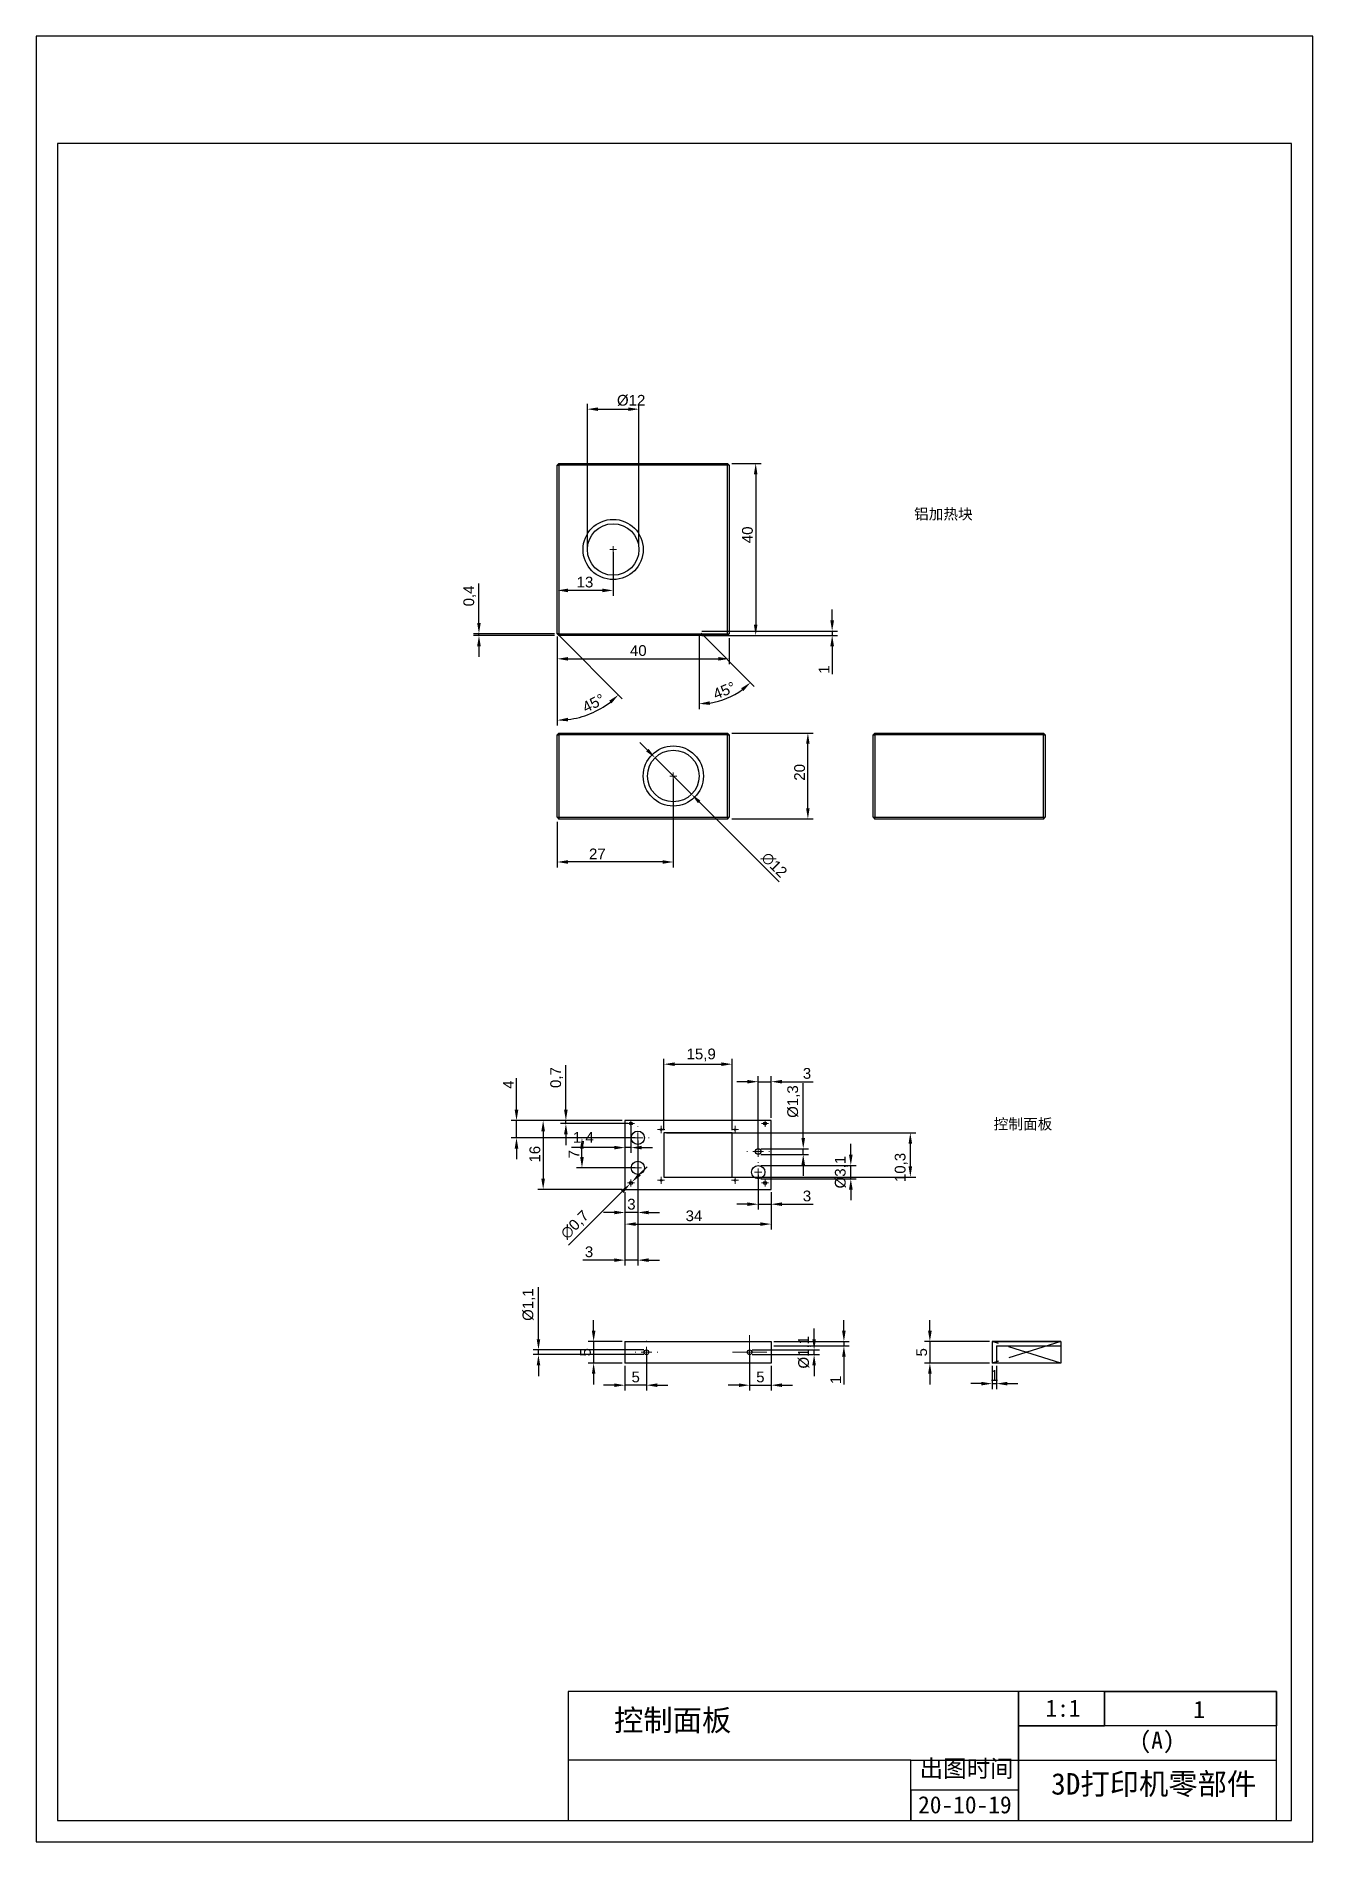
# Model space of a CAD drawing. Header units: millimetres. Extents: x -9 to 2385, y -1365 to 512.
# Drawn here: x 2088 to 2385, y -880.4 to -460.4 of the extents above; entities that cross this region are included whole.
import ezdxf

# ---------------------------------------------------------------- set-up
doc = ezdxf.new("R2010")
doc.units = ezdxf.units.MM
doc.linetypes.add('CENTERX2', pattern=[20.32, 12.7, -2.54, 2.54, -2.54])
doc.styles.get("Standard").update_dxf_attribs({"font": 'arial.ttf'})
doc.dimstyles.new('ISO-25', dxfattribs={"dimtxt": 2.5, "dimasz": 2.5, "dimexe": 1.25, "dimexo": 0.625, "dimtad": 1, "dimtxsty": 'Standard', "dimcen": 2.5, "dimclrd": 1, "dimclre": 1, "dimclrt": 1, "dimadec": 0, "dimazin": 0, "dimtfac": 1, "dimtmove": 0, "dimatfit": 3, "dimfxl": 1, "dimtfillclr": 1, "dimarcsym": 0})

msp = doc.modelspace()

# ---------------------------------------------------------------- texts
at = {"char_height": 2.5, "attachment_point": 1}
for s, insert in [('{\\fSimSun|b0|i0|c134|p2;铝加热块}', (2292.2229, -570.3311)), ('{\\fSimSun|b0|i0|c134|p2;控制面板}', (2310.7403, -712.2108))]:
    msp.add_mtext_dynamic_manual_height_columns(s, width=39.865692, gutter_width=12.5, heights=[0], dxfattribs=dict(at, insert=insert))
at = {"insert": (2322.7879, -847.3352, 420), "char_height": 4, "width": 9.189944, "attachment_point": 1}
msp.add_mtext('{\\fSimSun|b0|i0|c134|p2;1:1}', dxfattribs=at)
at = {"attachment_point": 1}
for s, insert, char_height in [('{\\fSimSun|b0|i0|c134|p2;1}', (2357.1691, -847.6358, 420), 4), ('{\\fSimSun|b0|i0|c134|p2;控制面板}', (2222.4224, -849.6218, 620.1756), 5), ('{\\fSimSun|b0|i0|c134|p2;(A)}', (2344.6701, -854.767, 420), 4), ('{\\fSimSun|b0|i0|c134|p2;出图时间}', (2293.5326, -861.3763, 1260), 4), ('{\\fSimSun|b0|i0|c0|p2;3D\\fSimSun|b0|i0|c134|p2;打印机零部件}', (2324.1035, -864.4349), 5), ('{\\fSimSun|b0|i0|c134|p2;20-10-19}', (2293.1598, -869.7966), 4)]:
    msp.add_mtext(s, dxfattribs=dict(at, insert=insert, char_height=char_height))

# ---------------------------------------------------------------- blocks, each defined once
blk = doc.blocks.new('*D411')
at = {"color": 1, "linetype": 'Continuous', "lineweight": -2, "transparency": 16777216}
for p, q in [((2249.84, -622.52), (2268.77, -622.52)), ((2267.52, -640.02), (2267.52, -625.02)), ((2249.84, -642.52), (2268.77, -642.52))]:
    blk.add_line(p, q, dxfattribs=at)
at = {"color": 1, "linetype": 'Continuous', "transparency": 16777216}
for points in [[(2267.1, -625.02), (2267.93, -625.02), (2267.52, -622.52)], [(2267.1, -640.02), (2267.93, -640.02), (2267.52, -642.52)]]:
    blk.add_solid(points, dxfattribs=at)
at = {"layer": 'Defpoints', "color": 0, "linetype": 'Continuous', "transparency": 16777216}
for p in [(2249.22, -622.52), (2267.52, -622.52), (2249.22, -642.52)]:
    blk.add_point(p, dxfattribs=at)
at = {"color": 1, "linetype": 'Continuous', "lineweight": 18, "transparency": 16777216, "insert": (2264.34, -631.67), "char_height": 2.5, "attachment_point": 2, "rotation": 90}
blk.add_mtext('20', dxfattribs=at)
blk = doc.blocks.new('*D412')
at = {"color": 1, "linetype": 'Continuous', "lineweight": -2, "transparency": 16777216}
for p, q in [((2230.21, -626.51), (2228.44, -624.74)), ((2231.98, -628.28), (2240.46, -636.76)), ((2260.84, -657.14), (2242.23, -638.53))]:
    blk.add_line(p, q, dxfattribs=at)
at = {"color": 1, "linetype": 'Continuous', "transparency": 16777216}
for points in [[(2230.5, -626.22), (2229.91, -626.81), (2231.98, -628.28)], [(2242.52, -638.24), (2241.94, -638.83), (2240.46, -636.76)]]:
    blk.add_solid(points, dxfattribs=at)
at = {"layer": 'Defpoints', "color": 0, "linetype": 'Continuous', "transparency": 16777216}
for p in [(2231.98, -628.28), (2240.46, -636.76)]:
    blk.add_point(p, dxfattribs=at)
at = {"color": 1, "linetype": 'Continuous', "lineweight": 18, "transparency": 16777216, "insert": (2258.31, -649.92), "char_height": 2.5, "attachment_point": 1, "rotation": 315}
blk.add_mtext('∅12', dxfattribs=at)
blk = doc.blocks.new('*D413')
at = {"color": 1, "linetype": 'Continuous', "lineweight": -2, "transparency": 16777216}
for p, q in [((2236.22, -633.15), (2236.22, -653.77)), ((2209.22, -643.15), (2209.22, -653.77)), ((2233.72, -652.52), (2211.72, -652.52))]:
    blk.add_line(p, q, dxfattribs=at)
at = {"color": 1, "linetype": 'Continuous', "transparency": 16777216}
for points in [[(2211.72, -652.1), (2211.72, -652.94), (2209.22, -652.52)], [(2233.72, -652.1), (2233.72, -652.94), (2236.22, -652.52)]]:
    blk.add_solid(points, dxfattribs=at)
at = {"layer": 'Defpoints', "color": 0, "linetype": 'Continuous', "transparency": 16777216}
for p in [(2236.22, -632.52), (2209.22, -642.52), (2209.22, -652.52)]:
    blk.add_point(p, dxfattribs=at)
at = {"color": 1, "linetype": 'Continuous', "lineweight": 18, "transparency": 16777216, "insert": (2218.55, -649.39), "char_height": 2.5, "attachment_point": 2}
blk.add_mtext('27', dxfattribs=at)
blk = doc.blocks.new('SW_CENTERMARKSYMBOL_18')
at = {"color": 0, "linetype": 'Continuous', "lineweight": 0}
for p, q in [((-0.5, 0), (-0.8, 0)), ((0, 0), (-0.5, 0)), ((0, 0.5), (0, 0.8)), ((0, 0), (0, 0.5)), ((0, 0), (0, -0.5)), ((0, 0), (0.5, 0)), ((0.5, 0), (0.8, 0)), ((0, -0.5), (0, -0.8))]:
    blk.add_line(p, q, dxfattribs=at)
blk = doc.blocks.new('*D414')
at = {"color": 1, "linetype": 'Continuous', "lineweight": -2, "transparency": 16777216}
for p, q in [((2249.84, -559.83), (2256.63, -559.83)), ((2255.38, -562.33), (2255.38, -597.33)), ((2249.84, -599.83), (2256.63, -599.83))]:
    blk.add_line(p, q, dxfattribs=at)
at = {"color": 1, "linetype": 'Continuous', "transparency": 16777216}
for points in [[(2254.96, -562.33), (2255.79, -562.33), (2255.38, -559.83)], [(2254.96, -597.33), (2255.79, -597.33), (2255.38, -599.83)]]:
    blk.add_solid(points, dxfattribs=at)
at = {"layer": 'Defpoints', "color": 0, "linetype": 'Continuous', "transparency": 16777216}
for p in [(2249.22, -559.83), (2249.22, -599.83), (2255.38, -599.83)]:
    blk.add_point(p, dxfattribs=at)
at = {"color": 1, "linetype": 'Continuous', "lineweight": 18, "transparency": 16777216, "insert": (2252.2, -576.43), "char_height": 2.5, "attachment_point": 2, "rotation": 90}
blk.add_mtext('40', dxfattribs=at)
blk = doc.blocks.new('*D415')
at = {"color": 1, "linetype": 'Continuous', "lineweight": -2, "transparency": 16777216}
for p, q in [((2209.22, -600.46), (2209.22, -606.52)), ((2249.22, -600.46), (2249.22, -606.52)), ((2211.72, -605.27), (2246.72, -605.27))]:
    blk.add_line(p, q, dxfattribs=at)
at = {"color": 1, "linetype": 'Continuous', "transparency": 16777216}
for points in [[(2211.72, -604.85), (2211.72, -605.68), (2209.22, -605.27)], [(2246.72, -604.85), (2246.72, -605.68), (2249.22, -605.27)]]:
    blk.add_solid(points, dxfattribs=at)
at = {"layer": 'Defpoints', "color": 0, "linetype": 'Continuous', "transparency": 16777216}
for p in [(2209.22, -599.83), (2249.22, -599.83), (2249.22, -605.27)]:
    blk.add_point(p, dxfattribs=at)
at = {"color": 1, "linetype": 'Continuous', "lineweight": 18, "transparency": 16777216, "insert": (2228.07, -602.09), "char_height": 2.5, "attachment_point": 2}
blk.add_mtext('40', dxfattribs=at)
blk = doc.blocks.new('*D416')
at = {"color": 1, "linetype": 'Continuous', "lineweight": -2, "transparency": 16777216}
for p, q in [((2216.22, -579.21), (2216.22, -545.95)), ((2228.22, -579.21), (2228.22, -545.95)), ((2218.72, -547.2), (2225.72, -547.2))]:
    blk.add_line(p, q, dxfattribs=at)
at = {"color": 1, "linetype": 'Continuous', "transparency": 16777216}
for points in [[(2218.72, -546.79), (2218.72, -547.62), (2216.22, -547.2)], [(2225.72, -546.79), (2225.72, -547.62), (2228.22, -547.2)]]:
    blk.add_solid(points, dxfattribs=at)
at = {"layer": 'Defpoints', "color": 0, "linetype": 'Continuous', "transparency": 16777216}
for p in [(2228.22, -547.2), (2216.22, -579.83), (2228.22, -579.83)]:
    blk.add_point(p, dxfattribs=at)
at = {"color": 1, "linetype": 'Continuous', "lineweight": 18, "transparency": 16777216, "insert": (2226.41, -543.88), "char_height": 2.5, "attachment_point": 2}
blk.add_mtext('%%c12', dxfattribs=at)
blk = doc.blocks.new('*D417')
at = {"color": 1, "linetype": 'Continuous', "lineweight": -2, "transparency": 16777216}
for p, q in [((2222.22, -580.46), (2222.22, -590.6)), ((2209.22, -599.21), (2209.22, -588.1)), ((2219.72, -589.35), (2211.72, -589.35))]:
    blk.add_line(p, q, dxfattribs=at)
at = {"color": 1, "linetype": 'Continuous', "transparency": 16777216}
for points in [[(2211.72, -588.94), (2211.72, -589.77), (2209.22, -589.35)], [(2219.72, -588.94), (2219.72, -589.77), (2222.22, -589.35)]]:
    blk.add_solid(points, dxfattribs=at)
at = {"layer": 'Defpoints', "color": 0, "linetype": 'Continuous', "transparency": 16777216}
for p in [(2222.22, -579.83), (2209.22, -589.35), (2209.22, -599.83)]:
    blk.add_point(p, dxfattribs=at)
at = {"color": 1, "linetype": 'Continuous', "lineweight": 18, "transparency": 16777216, "insert": (2215.67, -586.17), "char_height": 2.5, "attachment_point": 2}
blk.add_mtext('13', dxfattribs=at)
blk = doc.blocks.new('*D418')
at = {"color": 1, "linetype": 'Continuous', "lineweight": -2, "transparency": 16777216}
for p, q in [((2273.17, -596.33), (2273.17, -593.83)), ((2242.84, -598.83), (2274.42, -598.83)), ((2242.84, -599.83), (2274.42, -599.83)), ((2273.17, -598.83), (2273.17, -599.83)), ((2273.17, -602.33), (2273.17, -608.83))]:
    blk.add_line(p, q, dxfattribs=at)
at = {"color": 1, "linetype": 'Continuous', "transparency": 16777216}
for points in [[(2272.75, -596.33), (2273.59, -596.33), (2273.17, -598.83)], [(2272.75, -602.33), (2273.59, -602.33), (2273.17, -599.83)]]:
    blk.add_solid(points, dxfattribs=at)
at = {"layer": 'Defpoints', "color": 0, "linetype": 'Continuous', "transparency": 16777216}
for p in [(2242.22, -598.83), (2242.22, -599.83), (2273.17, -599.83)]:
    blk.add_point(p, dxfattribs=at)
at = {"color": 1, "linetype": 'Continuous', "lineweight": 18, "transparency": 16777216, "insert": (2270.03, -607.75), "char_height": 2.5, "attachment_point": 2, "rotation": 90}
blk.add_mtext('1', dxfattribs=at)
blk = doc.blocks.new('*D419')
at = {"color": 1, "linetype": 'Continuous', "lineweight": -2, "transparency": 16777216}
for p, q in [((2242.22, -599.46), (2242.22, -616.98)), ((2242.66, -599.27), (2255.06, -611.67))]:
    blk.add_line(p, q, dxfattribs=at)
blk.add_arc((2242.22, -598.83), 16.9, 278.4823, 306.5177, dxfattribs=at)
at = {"color": 1, "linetype": 'Continuous', "transparency": 16777216}
for points in [[(2252.01, -612.1), (2252.55, -612.73), (2254.17, -610.78)], [(2244.74, -615.97), (2244.68, -615.13), (2242.22, -615.73)]]:
    blk.add_solid(points, dxfattribs=at)
at = {"layer": 'Defpoints', "color": 0, "linetype": 'Continuous', "transparency": 16777216}
for p in [(2242.22, -578.83), (2228.08, -584.69), (2242.22, -598.83), (2242.22, -598.83), (2250.67, -613.47)]:
    blk.add_point(p, dxfattribs=at)
at = {"color": 1, "linetype": 'Continuous', "lineweight": 18, "transparency": 16777216, "insert": (2245.15, -612.48), "char_height": 2.5, "attachment_point": 1, "rotation": 22.4555}
blk.add_mtext('45°', dxfattribs=at)
blk = doc.blocks.new('*D420')
at = {"color": 1, "linetype": 'Continuous', "lineweight": -2, "transparency": 16777216}
for p, q in [((2191.01, -596.93), (2191.01, -587.75)), ((2208.59, -599.43), (2189.76, -599.43)), ((2208.59, -599.83), (2189.76, -599.83)), ((2191.01, -599.83), (2191.01, -599.43)), ((2191.01, -602.33), (2191.01, -604.83))]:
    blk.add_line(p, q, dxfattribs=at)
at = {"color": 1, "linetype": 'Continuous', "transparency": 16777216}
for points in [[(2190.59, -596.93), (2191.42, -596.93), (2191.01, -599.43)], [(2190.59, -602.33), (2191.42, -602.33), (2191.01, -599.83)]]:
    blk.add_solid(points, dxfattribs=at)
at = {"layer": 'Defpoints', "color": 0, "linetype": 'Continuous', "transparency": 16777216}
for p in [(2191.01, -599.83), (2209.22, -599.43), (2209.22, -599.83)]:
    blk.add_point(p, dxfattribs=at)
at = {"color": 1, "linetype": 'Continuous', "lineweight": 18, "transparency": 16777216, "insert": (2187.38, -590.64), "char_height": 2.5, "attachment_point": 2, "rotation": 90}
blk.add_mtext('0,4', dxfattribs=at)
blk = doc.blocks.new('*D421')
at = {"color": 1, "linetype": 'Continuous', "lineweight": -2, "transparency": 16777216}
for p, q in [((2209.22, -600.06), (2209.22, -620.8)), ((2209.66, -599.87), (2224.33, -614.54))]:
    blk.add_line(p, q, dxfattribs=at)
blk.add_arc((2209.22, -599.43), 20.12, 277.1245, 307.8755, dxfattribs=at)
at = {"color": 1, "linetype": 'Continuous', "transparency": 16777216}
for points in [[(2221.3, -615), (2221.85, -615.62), (2223.45, -613.66)], [(2211.74, -619.81), (2211.69, -618.98), (2209.22, -619.55)]]:
    blk.add_solid(points, dxfattribs=at)
at = {"layer": 'Defpoints', "color": 0, "linetype": 'Continuous', "transparency": 16777216}
for p in [(2209.22, -579.43), (2195.08, -585.29), (2209.22, -599.43), (2209.22, -599.43), (2214.43, -618.86)]:
    blk.add_point(p, dxfattribs=at)
at = {"color": 1, "linetype": 'Continuous', "lineweight": 18, "transparency": 16777216, "insert": (2214.74, -615.65), "char_height": 2.5, "attachment_point": 1, "rotation": 27.1977}
blk.add_mtext('45°', dxfattribs=at)
blk = doc.blocks.new('SW_CENTERMARKSYMBOL_19')
at = {"color": 0, "linetype": 'Continuous', "lineweight": 0}
for p, q in [((-0.5, 0), (-0.8, 0)), ((0, 0), (-0.5, 0)), ((0, 0.5), (0, 0.8)), ((0, 0), (0, 0.5)), ((0, 0), (0, -0.5)), ((0, 0), (0.5, 0)), ((0.5, 0), (0.8, 0)), ((0, -0.5), (0, -0.8))]:
    blk.add_line(p, q, dxfattribs=at)
blk = doc.blocks.new('*D422')
at = {"color": 1, "linetype": 'Continuous', "lineweight": -2, "transparency": 16777216}
for p, q in [((2275.9, -761.56), (2275.9, -759.06)), ((2259.59, -764.06), (2277.15, -764.06)), ((2275.9, -764.06), (2275.9, -765.06)), ((2259.59, -765.06), (2277.15, -765.06)), ((2275.9, -767.56), (2275.9, -774.06))]:
    blk.add_line(p, q, dxfattribs=at)
at = {"color": 1, "linetype": 'Continuous', "transparency": 16777216}
for points in [[(2275.48, -761.56), (2276.31, -761.56), (2275.9, -764.06)], [(2275.48, -767.56), (2276.31, -767.56), (2275.9, -765.06)]]:
    blk.add_solid(points, dxfattribs=at)
at = {"layer": 'Defpoints', "color": 0, "linetype": 'Continuous', "transparency": 16777216}
for p in [(2258.97, -764.06), (2275.9, -764.06), (2258.97, -765.06)]:
    blk.add_point(p, dxfattribs=at)
at = {"color": 1, "linetype": 'Continuous', "lineweight": 18, "transparency": 16777216, "insert": (2272.76, -772.97), "char_height": 2.5, "attachment_point": 2, "rotation": 90}
blk.add_mtext('1', dxfattribs=at)
blk = doc.blocks.new('*D423')
at = {"color": 1, "linetype": 'Continuous', "lineweight": -2, "transparency": 16777216}
for p, q in [((2217.68, -761.56), (2217.68, -759.06)), ((2224.34, -764.06), (2216.43, -764.06)), ((2217.68, -764.06), (2217.68, -769.06)), ((2224.34, -769.06), (2216.43, -769.06)), ((2217.68, -771.56), (2217.68, -774.06))]:
    blk.add_line(p, q, dxfattribs=at)
at = {"color": 1, "linetype": 'Continuous', "transparency": 16777216}
for points in [[(2217.27, -761.56), (2218.1, -761.56), (2217.68, -764.06)], [(2217.27, -771.56), (2218.1, -771.56), (2217.68, -769.06)]]:
    blk.add_solid(points, dxfattribs=at)
at = {"layer": 'Defpoints', "color": 0, "linetype": 'Continuous', "transparency": 16777216}
for p in [(2224.97, -764.06), (2217.68, -769.06), (2224.97, -769.06)]:
    blk.add_point(p, dxfattribs=at)
at = {"color": 1, "linetype": 'Continuous', "lineweight": 18, "transparency": 16777216, "insert": (2214.52, -766.56), "char_height": 2.5, "attachment_point": 2, "rotation": 90}
blk.add_mtext('5', dxfattribs=at)
blk = doc.blocks.new('*D424')
at = {"color": 1, "linetype": 'Continuous', "lineweight": -2, "transparency": 16777216}
for p, q in [((2253.97, -767.18), (2253.97, -775.46)), ((2258.97, -769.68), (2258.97, -775.46)), ((2251.47, -774.21), (2248.97, -774.21)), ((2253.97, -774.21), (2258.97, -774.21)), ((2261.47, -774.21), (2263.97, -774.21))]:
    blk.add_line(p, q, dxfattribs=at)
at = {"color": 1, "linetype": 'Continuous', "transparency": 16777216}
for points in [[(2251.47, -773.8), (2251.47, -774.63), (2253.97, -774.21)], [(2261.47, -773.8), (2261.47, -774.63), (2258.97, -774.21)]]:
    blk.add_solid(points, dxfattribs=at)
at = {"layer": 'Defpoints', "color": 0, "linetype": 'Continuous', "transparency": 16777216}
for p in [(2253.97, -766.56), (2258.97, -769.06), (2258.97, -774.21)]:
    blk.add_point(p, dxfattribs=at)
at = {"color": 1, "linetype": 'Continuous', "lineweight": 18, "transparency": 16777216, "insert": (2256.47, -771.05), "char_height": 2.5, "attachment_point": 2}
blk.add_mtext('5', dxfattribs=at)
blk = doc.blocks.new('*D425')
at = {"color": 1, "linetype": 'Continuous', "lineweight": -2, "transparency": 16777216}
for p, q in [((2268.97, -763.51), (2268.97, -761.01)), ((2254.59, -766.01), (2270.22, -766.01)), ((2254.59, -767.11), (2270.22, -767.11)), ((2268.97, -767.11), (2268.97, -766.01)), ((2268.97, -769.61), (2268.97, -772.11))]:
    blk.add_line(p, q, dxfattribs=at)
at = {"color": 1, "linetype": 'Continuous', "transparency": 16777216}
for points in [[(2268.55, -763.51), (2269.39, -763.51), (2268.97, -766.01)], [(2268.55, -769.61), (2269.39, -769.61), (2268.97, -767.11)]]:
    blk.add_solid(points, dxfattribs=at)
at = {"layer": 'Defpoints', "color": 0, "linetype": 'Continuous', "transparency": 16777216}
for p in [(2253.97, -766.01), (2253.97, -767.11), (2268.97, -766.01)]:
    blk.add_point(p, dxfattribs=at)
at = {"color": 1, "linetype": 'Continuous', "lineweight": 18, "transparency": 16777216, "insert": (2265.26, -766.56), "char_height": 2.5, "attachment_point": 2, "rotation": 90}
blk.add_mtext('%%c1,1', dxfattribs=at)
blk = doc.blocks.new('*D426')
at = {"color": 1, "linetype": 'Continuous', "lineweight": -2, "transparency": 16777216}
for p, q in [((2204.85, -763.51), (2204.85, -751.44)), ((2229.34, -766.01), (2203.6, -766.01)), ((2229.34, -767.11), (2203.6, -767.11)), ((2204.85, -767.11), (2204.85, -766.01)), ((2204.85, -769.61), (2204.85, -772.11))]:
    blk.add_line(p, q, dxfattribs=at)
at = {"color": 1, "linetype": 'Continuous', "transparency": 16777216}
for points in [[(2204.44, -763.51), (2205.27, -763.51), (2204.85, -766.01)], [(2204.44, -769.61), (2205.27, -769.61), (2204.85, -767.11)]]:
    blk.add_solid(points, dxfattribs=at)
at = {"layer": 'Defpoints', "color": 0, "linetype": 'Continuous', "transparency": 16777216}
for p in [(2204.85, -766.01), (2229.97, -766.01), (2229.97, -767.11)]:
    blk.add_point(p, dxfattribs=at)
at = {"color": 1, "linetype": 'Continuous', "lineweight": 18, "transparency": 16777216, "insert": (2201.14, -755.46), "char_height": 2.5, "attachment_point": 2, "rotation": 90}
blk.add_mtext('%%c1,1', dxfattribs=at)
blk = doc.blocks.new('*D427')
at = {"color": 1, "linetype": 'Continuous', "lineweight": -2, "transparency": 16777216}
for p, q in [((2229.97, -767.18), (2229.97, -775.46)), ((2224.97, -769.68), (2224.97, -775.46)), ((2222.47, -774.21), (2219.97, -774.21)), ((2229.97, -774.21), (2224.97, -774.21)), ((2232.47, -774.21), (2234.97, -774.21))]:
    blk.add_line(p, q, dxfattribs=at)
at = {"color": 1, "linetype": 'Continuous', "transparency": 16777216}
for points in [[(2222.47, -773.8), (2222.47, -774.63), (2224.97, -774.21)], [(2232.47, -773.8), (2232.47, -774.63), (2229.97, -774.21)]]:
    blk.add_solid(points, dxfattribs=at)
at = {"layer": 'Defpoints', "color": 0, "linetype": 'Continuous', "transparency": 16777216}
for p in [(2229.97, -766.56), (2224.97, -769.06), (2224.97, -774.21)]:
    blk.add_point(p, dxfattribs=at)
at = {"color": 1, "linetype": 'Continuous', "lineweight": 18, "transparency": 16777216, "insert": (2227.47, -771.05), "char_height": 2.5, "attachment_point": 2}
blk.add_mtext('5', dxfattribs=at)
blk = doc.blocks.new('SW_CENTERMARKSYMBOL_4')
at = {"color": 0, "linetype": 'Continuous', "lineweight": 0}
for p, q in [((-2.5, 0), (-4, 0)), ((0, 0), (-2.5, 0)), ((0, 2.5), (0, 4)), ((0, 0), (0, 2.5)), ((0, 0), (0, -2.5)), ((0, 0), (2.5, 0)), ((2.5, 0), (4, 0)), ((0, -2.5), (0, -4))]:
    blk.add_line(p, q, dxfattribs=at)
blk = doc.blocks.new('SW_CENTERMARKSYMBOL_5')
at = {"color": 0, "linetype": 'Continuous', "lineweight": 0}
for p, q in [((-2.5, 0), (-2.625, 0)), ((0, 0), (-1.25, 0)), ((0, 2.5), (0, 2.625)), ((0, 0), (0, 1.25)), ((0, 0), (0, -1.25)), ((0, 0), (1.25, 0)), ((2.5, 0), (2.625, 0)), ((0, -2.5), (0, -2.625))]:
    blk.add_line(p, q, dxfattribs=at)
blk = doc.blocks.new('*D428')
at = {"color": 1, "linetype": 'Continuous', "lineweight": -2, "transparency": 16777216}
for p, q in [((2224.34, -712.66), (2204.69, -712.66)), ((2205.94, -715.16), (2205.94, -726.16)), ((2224.34, -728.66), (2204.69, -728.66))]:
    blk.add_line(p, q, dxfattribs=at)
at = {"color": 1, "linetype": 'Continuous', "transparency": 16777216}
for points in [[(2205.52, -715.16), (2206.36, -715.16), (2205.94, -712.66)], [(2205.52, -726.16), (2206.36, -726.16), (2205.94, -728.66)]]:
    blk.add_solid(points, dxfattribs=at)
at = {"layer": 'Defpoints', "color": 0, "linetype": 'Continuous', "transparency": 16777216}
for p in [(2224.97, -712.66), (2205.94, -728.66), (2224.97, -728.66)]:
    blk.add_point(p, dxfattribs=at)
at = {"color": 1, "linetype": 'Continuous', "lineweight": 18, "transparency": 16777216, "insert": (2202.76, -720.49), "char_height": 2.5, "attachment_point": 2, "rotation": 90}
blk.add_mtext('16', dxfattribs=at)
blk = doc.blocks.new('*D429')
at = {"color": 1, "linetype": 'Continuous', "lineweight": -2, "transparency": 16777216}
for p, q in [((2224.97, -729.28), (2224.97, -737.99)), ((2258.97, -729.28), (2258.97, -737.99)), ((2227.47, -736.74), (2256.47, -736.74))]:
    blk.add_line(p, q, dxfattribs=at)
at = {"color": 1, "linetype": 'Continuous', "transparency": 16777216}
for points in [[(2227.47, -736.33), (2227.47, -737.16), (2224.97, -736.74)], [(2256.47, -736.33), (2256.47, -737.16), (2258.97, -736.74)]]:
    blk.add_solid(points, dxfattribs=at)
at = {"layer": 'Defpoints', "color": 0, "linetype": 'Continuous', "transparency": 16777216}
for p in [(2224.97, -728.66), (2258.97, -728.66), (2258.97, -736.74)]:
    blk.add_point(p, dxfattribs=at)
at = {"color": 1, "linetype": 'Continuous', "lineweight": 18, "transparency": 16777216, "insert": (2241.02, -733.56), "char_height": 2.5, "attachment_point": 2}
blk.add_mtext('34', dxfattribs=at)
blk = doc.blocks.new('*D430')
at = {"color": 1, "linetype": 'Continuous', "lineweight": -2, "transparency": 16777216}
for p, q in [((2234.02, -714.88), (2234.02, -698.3)), ((2236.52, -699.55), (2247.42, -699.55)), ((2249.92, -714.88), (2249.92, -698.3))]:
    blk.add_line(p, q, dxfattribs=at)
at = {"color": 1, "linetype": 'Continuous', "transparency": 16777216}
for points in [[(2236.52, -699.13), (2236.52, -699.97), (2234.02, -699.55)], [(2247.42, -699.13), (2247.42, -699.97), (2249.92, -699.55)]]:
    blk.add_solid(points, dxfattribs=at)
at = {"layer": 'Defpoints', "color": 0, "linetype": 'Continuous', "transparency": 16777216}
for p in [(2249.92, -699.55), (2234.02, -715.51), (2249.92, -715.51)]:
    blk.add_point(p, dxfattribs=at)
at = {"color": 1, "linetype": 'Continuous', "lineweight": 18, "transparency": 16777216, "insert": (2242.7, -695.92), "char_height": 2.5, "attachment_point": 2}
blk.add_mtext('15,9', dxfattribs=at)
blk = doc.blocks.new('*D431')
at = {"color": 1, "linetype": 'Continuous', "lineweight": -2, "transparency": 16777216}
for p, q in [((2234.64, -715.51), (2292.6, -715.51)), ((2291.35, -718.01), (2291.35, -723.31)), ((2234.64, -725.81), (2292.6, -725.81))]:
    blk.add_line(p, q, dxfattribs=at)
at = {"color": 1, "linetype": 'Continuous', "transparency": 16777216}
for points in [[(2290.94, -718.01), (2291.77, -718.01), (2291.35, -715.51)], [(2290.94, -723.31), (2291.77, -723.31), (2291.35, -725.81)]]:
    blk.add_solid(points, dxfattribs=at)
at = {"layer": 'Defpoints', "color": 0, "linetype": 'Continuous', "transparency": 16777216}
for p in [(2234.02, -715.51), (2234.02, -725.81), (2291.35, -725.81)]:
    blk.add_point(p, dxfattribs=at)
at = {"color": 1, "linetype": 'Continuous', "lineweight": 18, "transparency": 16777216, "insert": (2287.73, -723.57), "char_height": 2.5, "attachment_point": 2, "rotation": 90}
blk.add_mtext('10,3', dxfattribs=at)
blk = doc.blocks.new('*D432')
at = {"color": 1, "linetype": 'Continuous', "lineweight": -2, "transparency": 16777216}
for p, q in [((2199.74, -710.16), (2199.74, -702.81)), ((2224.34, -712.66), (2198.49, -712.66)), ((2199.74, -716.66), (2199.74, -712.66)), ((2227.34, -716.66), (2198.49, -716.66)), ((2199.74, -719.16), (2199.74, -721.66))]:
    blk.add_line(p, q, dxfattribs=at)
at = {"color": 1, "linetype": 'Continuous', "transparency": 16777216}
for points in [[(2199.32, -710.16), (2200.16, -710.16), (2199.74, -712.66)], [(2199.32, -719.16), (2200.16, -719.16), (2199.74, -716.66)]]:
    blk.add_solid(points, dxfattribs=at)
at = {"layer": 'Defpoints', "color": 0, "linetype": 'Continuous', "transparency": 16777216}
for p in [(2199.74, -712.66), (2224.97, -712.66), (2227.97, -716.66)]:
    blk.add_point(p, dxfattribs=at)
at = {"color": 1, "linetype": 'Continuous', "lineweight": 18, "transparency": 16777216, "insert": (2196.61, -704.3), "char_height": 2.5, "attachment_point": 2, "rotation": 90}
blk.add_mtext('4', dxfattribs=at)
blk = doc.blocks.new('*D433')
at = {"color": 1, "linetype": 'Continuous', "lineweight": -2, "transparency": 16777216}
for p, q in [((2227.97, -717.28), (2227.97, -746.37)), ((2224.97, -729.28), (2224.97, -746.37)), ((2222.47, -745.12), (2215.17, -745.12)), ((2227.97, -745.12), (2224.97, -745.12)), ((2230.47, -745.12), (2232.97, -745.12))]:
    blk.add_line(p, q, dxfattribs=at)
at = {"color": 1, "linetype": 'Continuous', "transparency": 16777216}
for points in [[(2222.47, -744.71), (2222.47, -745.54), (2224.97, -745.12)], [(2230.47, -744.71), (2230.47, -745.54), (2227.97, -745.12)]]:
    blk.add_solid(points, dxfattribs=at)
at = {"layer": 'Defpoints', "color": 0, "linetype": 'Continuous', "transparency": 16777216}
for p in [(2227.97, -716.66), (2224.97, -728.66), (2224.97, -745.12)]:
    blk.add_point(p, dxfattribs=at)
at = {"color": 1, "linetype": 'Continuous', "lineweight": 18, "transparency": 16777216, "insert": (2216.62, -741.94), "char_height": 2.5, "attachment_point": 2}
blk.add_mtext('3', dxfattribs=at)
blk = doc.blocks.new('*D434')
at = {"color": 1, "linetype": 'Continuous', "lineweight": -2, "transparency": 16777216}
for p, q in [((2227.34, -716.66), (2213.72, -716.66)), ((2214.97, -721.16), (2214.97, -719.16)), ((2227.34, -723.66), (2213.72, -723.66))]:
    blk.add_line(p, q, dxfattribs=at)
at = {"color": 1, "linetype": 'Continuous', "transparency": 16777216}
for points in [[(2214.55, -719.16), (2215.39, -719.16), (2214.97, -716.66)], [(2214.55, -721.16), (2215.39, -721.16), (2214.97, -723.66)]]:
    blk.add_solid(points, dxfattribs=at)
at = {"layer": 'Defpoints', "color": 0, "linetype": 'Continuous', "transparency": 16777216}
for p in [(2214.97, -716.66), (2227.97, -716.66), (2227.97, -723.66)]:
    blk.add_point(p, dxfattribs=at)
at = {"color": 1, "linetype": 'Continuous', "lineweight": 18, "transparency": 16777216, "insert": (2211.84, -720.49), "char_height": 2.5, "attachment_point": 2, "rotation": 90}
blk.add_mtext('7', dxfattribs=at)
blk = doc.blocks.new('*D435')
at = {"color": 1, "linetype": 'Continuous', "lineweight": -2, "transparency": 16777216}
for p, q in [((2227.97, -724.28), (2227.97, -735.29)), ((2224.97, -729.28), (2224.97, -735.29)), ((2222.47, -734.04), (2219.97, -734.04)), ((2227.97, -734.04), (2224.97, -734.04)), ((2230.47, -734.04), (2232.97, -734.04))]:
    blk.add_line(p, q, dxfattribs=at)
at = {"color": 1, "linetype": 'Continuous', "transparency": 16777216}
for points in [[(2222.47, -733.63), (2222.47, -734.46), (2224.97, -734.04)], [(2230.47, -733.63), (2230.47, -734.46), (2227.97, -734.04)]]:
    blk.add_solid(points, dxfattribs=at)
at = {"layer": 'Defpoints', "color": 0, "linetype": 'Continuous', "transparency": 16777216}
for p in [(2227.97, -723.66), (2224.97, -728.66), (2224.97, -734.04)]:
    blk.add_point(p, dxfattribs=at)
at = {"color": 1, "linetype": 'Continuous', "lineweight": 18, "transparency": 16777216, "insert": (2226.47, -730.86), "char_height": 2.5, "attachment_point": 2}
blk.add_mtext('3', dxfattribs=at)
blk = doc.blocks.new('*D436')
at = {"color": 1, "linetype": 'Continuous', "lineweight": -2, "transparency": 16777216}
for p, q in [((2266.44, -716.72), (2266.44, -703.98)), ((2256.59, -719.22), (2267.69, -719.22)), ((2256.59, -720.52), (2267.69, -720.52)), ((2266.44, -720.52), (2266.44, -719.22)), ((2266.44, -723.02), (2266.44, -725.52))]:
    blk.add_line(p, q, dxfattribs=at)
at = {"color": 1, "linetype": 'Continuous', "transparency": 16777216}
for points in [[(2266.02, -716.72), (2266.86, -716.72), (2266.44, -719.22)], [(2266.02, -723.02), (2266.86, -723.02), (2266.44, -720.52)]]:
    blk.add_solid(points, dxfattribs=at)
at = {"layer": 'Defpoints', "color": 0, "linetype": 'Continuous', "transparency": 16777216}
for p in [(2255.97, -719.22), (2255.97, -720.52), (2266.44, -719.22)]:
    blk.add_point(p, dxfattribs=at)
at = {"color": 1, "linetype": 'Continuous', "lineweight": 18, "transparency": 16777216, "insert": (2262.73, -708.24), "char_height": 2.5, "attachment_point": 2, "rotation": 90}
blk.add_mtext('%%c1,3', dxfattribs=at)
blk = doc.blocks.new('*D437')
at = {"color": 1, "linetype": 'Continuous', "lineweight": -2, "transparency": 16777216}
for p, q in [((2277.51, -720.61), (2277.51, -718.11)), ((2256.59, -723.11), (2278.76, -723.11)), ((2256.59, -726.21), (2278.76, -726.21)), ((2277.51, -726.21), (2277.51, -723.11)), ((2277.51, -728.71), (2277.51, -731.21))]:
    blk.add_line(p, q, dxfattribs=at)
at = {"color": 1, "linetype": 'Continuous', "transparency": 16777216}
for points in [[(2277.09, -720.61), (2277.93, -720.61), (2277.51, -723.11)], [(2277.09, -728.71), (2277.93, -728.71), (2277.51, -726.21)]]:
    blk.add_solid(points, dxfattribs=at)
at = {"layer": 'Defpoints', "color": 0, "linetype": 'Continuous', "transparency": 16777216}
for p in [(2255.97, -723.11), (2255.97, -726.21), (2277.51, -723.11)]:
    blk.add_point(p, dxfattribs=at)
at = {"color": 1, "linetype": 'Continuous', "lineweight": 18, "transparency": 16777216, "insert": (2273.8, -724.66), "char_height": 2.5, "attachment_point": 2, "rotation": 90}
blk.add_mtext('%%c3,1', dxfattribs=at)
blk = doc.blocks.new('*D438')
at = {"color": 1, "linetype": 'Continuous', "lineweight": -2, "transparency": 16777216}
for p, q in [((2253.47, -703.62), (2250.97, -703.62)), ((2255.97, -719.25), (2255.97, -702.37)), ((2255.97, -703.62), (2258.97, -703.62)), ((2258.97, -712.03), (2258.97, -702.37)), ((2261.47, -703.62), (2268.77, -703.62))]:
    blk.add_line(p, q, dxfattribs=at)
at = {"color": 1, "linetype": 'Continuous', "transparency": 16777216}
for points in [[(2253.47, -703.21), (2253.47, -704.04), (2255.97, -703.62)], [(2261.47, -703.21), (2261.47, -704.04), (2258.97, -703.62)]]:
    blk.add_solid(points, dxfattribs=at)
at = {"layer": 'Defpoints', "color": 0, "linetype": 'Continuous', "transparency": 16777216}
for p in [(2258.97, -703.62), (2258.97, -712.66), (2255.97, -719.87)]:
    blk.add_point(p, dxfattribs=at)
at = {"color": 1, "linetype": 'Continuous', "lineweight": 18, "transparency": 16777216, "insert": (2267.32, -700.44), "char_height": 2.5, "attachment_point": 2}
blk.add_mtext('3', dxfattribs=at)
blk = doc.blocks.new('*D439')
at = {"color": 1, "linetype": 'Continuous', "lineweight": -2, "transparency": 16777216}
for p, q in [((2255.97, -725.28), (2255.97, -733.37)), ((2258.97, -729.28), (2258.97, -733.37)), ((2253.47, -732.12), (2250.97, -732.12)), ((2255.97, -732.12), (2258.97, -732.12)), ((2261.47, -732.12), (2268.77, -732.12))]:
    blk.add_line(p, q, dxfattribs=at)
at = {"color": 1, "linetype": 'Continuous', "transparency": 16777216}
for points in [[(2253.47, -731.7), (2253.47, -732.53), (2255.97, -732.12)], [(2261.47, -731.7), (2261.47, -732.53), (2258.97, -732.12)]]:
    blk.add_solid(points, dxfattribs=at)
at = {"layer": 'Defpoints', "color": 0, "linetype": 'Continuous', "transparency": 16777216}
for p in [(2255.97, -724.66), (2258.97, -728.66), (2258.97, -732.12)]:
    blk.add_point(p, dxfattribs=at)
at = {"color": 1, "linetype": 'Continuous', "lineweight": 18, "transparency": 16777216, "insert": (2267.32, -728.94), "char_height": 2.5, "attachment_point": 2}
blk.add_mtext('3', dxfattribs=at)
blk = doc.blocks.new('*D440')
at = {"color": 1, "linetype": 'Continuous', "lineweight": -2, "transparency": 16777216}
for p, q in [((2224.97, -713.28), (2224.97, -720.2)), ((2226.37, -713.98), (2226.37, -720.2)), ((2222.47, -718.95), (2212.53, -718.95)), ((2226.37, -718.95), (2224.97, -718.95)), ((2228.87, -718.95), (2231.37, -718.95))]:
    blk.add_line(p, q, dxfattribs=at)
at = {"color": 1, "linetype": 'Continuous', "transparency": 16777216}
for points in [[(2222.47, -718.53), (2222.47, -719.37), (2224.97, -718.95)], [(2228.87, -718.53), (2228.87, -719.37), (2226.37, -718.95)]]:
    blk.add_solid(points, dxfattribs=at)
at = {"layer": 'Defpoints', "color": 0, "linetype": 'Continuous', "transparency": 16777216}
for p in [(2224.97, -712.66), (2226.37, -713.36), (2224.97, -718.95)]:
    blk.add_point(p, dxfattribs=at)
at = {"color": 1, "linetype": 'Continuous', "lineweight": 18, "transparency": 16777216, "insert": (2215.3, -715.32), "char_height": 2.5, "attachment_point": 2}
blk.add_mtext('1,4', dxfattribs=at)
blk = doc.blocks.new('*D441')
at = {"color": 1, "linetype": 'Continuous', "lineweight": -2, "transparency": 16777216}
for p, q in [((2228.39, -725.16), (2230.15, -723.39)), ((2211.87, -741.67), (2224.35, -729.19)), ((2226.62, -726.93), (2226.12, -727.42))]:
    blk.add_line(p, q, dxfattribs=at)
at = {"color": 1, "linetype": 'Continuous', "transparency": 16777216}
for points in [[(2228.09, -724.87), (2228.68, -725.46), (2226.62, -726.93)], [(2224.06, -728.9), (2224.65, -729.49), (2226.12, -727.42)]]:
    blk.add_solid(points, dxfattribs=at)
at = {"layer": 'Defpoints', "color": 0, "linetype": 'Continuous', "transparency": 16777216}
for p in [(2226.12, -727.42), (2226.62, -726.93)]:
    blk.add_point(p, dxfattribs=at)
at = {"color": 1, "linetype": 'Continuous', "lineweight": 18, "transparency": 16777216, "insert": (2209.69, -738.61), "char_height": 2.5, "attachment_point": 1, "rotation": 45}
blk.add_mtext('∅0,7', dxfattribs=at)
blk = doc.blocks.new('*D442')
at = {"color": 1, "linetype": 'Continuous', "lineweight": -2, "transparency": 16777216}
for p, q in [((2211.23, -710.16), (2211.23, -699.76)), ((2224.34, -712.66), (2209.98, -712.66)), ((2225.74, -713.36), (2209.98, -713.36)), ((2211.23, -713.36), (2211.23, -712.66)), ((2211.23, -715.86), (2211.23, -718.36))]:
    blk.add_line(p, q, dxfattribs=at)
at = {"color": 1, "linetype": 'Continuous', "transparency": 16777216}
for points in [[(2210.81, -710.16), (2211.64, -710.16), (2211.23, -712.66)], [(2210.81, -715.86), (2211.64, -715.86), (2211.23, -713.36)]]:
    blk.add_solid(points, dxfattribs=at)
at = {"layer": 'Defpoints', "color": 0, "linetype": 'Continuous', "transparency": 16777216}
for p in [(2211.23, -712.66), (2224.97, -712.66), (2226.37, -713.36)]:
    blk.add_point(p, dxfattribs=at)
at = {"color": 1, "linetype": 'Continuous', "lineweight": 18, "transparency": 16777216, "insert": (2207.6, -702.66), "char_height": 2.5, "attachment_point": 2, "rotation": 90}
blk.add_mtext('0,7', dxfattribs=at)
blk = doc.blocks.new('SW_CENTERMARKSYMBOL_6')
at = {"color": 0, "linetype": 'Continuous', "lineweight": 0}
for p, q in [((-2.5, 0), (-2.625, 0)), ((0, 0), (-1.25, 0)), ((0, 2.5), (0, 2.625)), ((0, 0), (0, 1.25)), ((0, 0), (0, -1.25)), ((0, 0), (1.25, 0)), ((2.5, 0), (2.625, 0)), ((0, -2.5), (0, -2.625))]:
    blk.add_line(p, q, dxfattribs=at)
blk = doc.blocks.new('SW_CENTERMARKSYMBOL_7')
at = {"color": 0, "linetype": 'Continuous', "lineweight": 0}
for p, q in [((-2.5, 0), (-2.625, 0)), ((0, 0), (-1.25, 0)), ((0, 2.5), (0, 2.625)), ((0, 0), (0, 1.25)), ((0, 0), (0, -1.25)), ((0, 0), (1.25, 0)), ((2.5, 0), (2.625, 0)), ((0, -2.5), (0, -2.625))]:
    blk.add_line(p, q, dxfattribs=at)
blk = doc.blocks.new('SW_CENTERMARKSYMBOL_8')
at = {"color": 0, "linetype": 'Continuous', "lineweight": 0}
for p, q in [((-0.5, 0), (-0.85, 0)), ((0, 0), (-0.5, 0)), ((0, 0.5), (0, 0.85)), ((0, 0), (0, 0.5)), ((0, 0), (0, -0.5)), ((0, 0), (0.5, 0)), ((0.5, 0), (0.85, 0)), ((0, -0.5), (0, -0.85))]:
    blk.add_line(p, q, dxfattribs=at)
blk = doc.blocks.new('SW_CENTERMARKSYMBOL_9')
at = {"color": 0, "linetype": 'Continuous', "lineweight": 0}
for p, q in [((-0.5, 0), (-0.85, 0)), ((0, 0), (-0.5, 0)), ((0, 0.5), (0, 0.85)), ((0, 0), (0, 0.5)), ((0, 0), (0, -0.5)), ((0, 0), (0.5, 0)), ((0.5, 0), (0.85, 0)), ((0, -0.5), (0, -0.85))]:
    blk.add_line(p, q, dxfattribs=at)
blk = doc.blocks.new('SW_CENTERMARKSYMBOL_10')
at = {"color": 0, "linetype": 'Continuous', "lineweight": 0}
for p, q in [((-0.5, 0), (-0.85, 0)), ((0, 0), (-0.5, 0)), ((0, 0.5), (0, 0.85)), ((0, 0), (0, 0.5)), ((0, 0), (0, -0.5)), ((0, 0), (0.5, 0)), ((0.5, 0), (0.85, 0)), ((0, -0.5), (0, -0.85))]:
    blk.add_line(p, q, dxfattribs=at)
blk = doc.blocks.new('SW_CENTERMARKSYMBOL_11')
at = {"color": 0, "linetype": 'Continuous', "lineweight": 0}
for p, q in [((-0.5, 0), (-0.85, 0)), ((0, 0), (-0.5, 0)), ((0, 0.5), (0, 0.85)), ((0, 0), (0, 0.5)), ((0, 0), (0, -0.5)), ((0, 0), (0.5, 0)), ((0.5, 0), (0.85, 0)), ((0, -0.5), (0, -0.85))]:
    blk.add_line(p, q, dxfattribs=at)
blk = doc.blocks.new('SW_CENTERMARKSYMBOL_12')
at = {"color": 0, "linetype": 'Continuous', "lineweight": 0}
for p, q in [((-0.5, 0), (-0.8, 0)), ((0, 0), (-0.5, 0)), ((0, 0.5), (0, 0.8)), ((0, 0), (0, 0.5)), ((0, 0), (0, -0.5)), ((0, 0), (0.5, 0)), ((0.5, 0), (0.8, 0)), ((0, -0.5), (0, -0.8))]:
    blk.add_line(p, q, dxfattribs=at)
blk = doc.blocks.new('SW_CENTERMARKSYMBOL_13')
at = {"color": 0, "linetype": 'Continuous', "lineweight": 0}
for p, q in [((-0.5, 0), (-0.8, 0)), ((0, 0), (-0.5, 0)), ((0, 0.5), (0, 0.8)), ((0, 0), (0, 0.5)), ((0, 0), (0, -0.5)), ((0, 0), (0.5, 0)), ((0.5, 0), (0.8, 0)), ((0, -0.5), (0, -0.8))]:
    blk.add_line(p, q, dxfattribs=at)
blk = doc.blocks.new('SW_CENTERMARKSYMBOL_14')
at = {"color": 0, "linetype": 'Continuous', "lineweight": 0}
for p, q in [((-0.5, 0), (-0.8, 0)), ((0, 0), (-0.5, 0)), ((0, 0.5), (0, 0.8)), ((0, 0), (0, 0.5)), ((0, 0), (0, -0.5)), ((0, 0), (0.5, 0)), ((0.5, 0), (0.8, 0)), ((0, -0.5), (0, -0.8))]:
    blk.add_line(p, q, dxfattribs=at)
blk = doc.blocks.new('SW_CENTERMARKSYMBOL_15')
at = {"color": 0, "linetype": 'Continuous', "lineweight": 0}
for p, q in [((-0.5, 0), (-0.8, 0)), ((0, 0), (-0.5, 0)), ((0, 0.5), (0, 0.8)), ((0, 0), (0, 0.5)), ((0, 0), (0, -0.5)), ((0, 0), (0.5, 0)), ((0.5, 0), (0.8, 0)), ((0, -0.5), (0, -0.8))]:
    blk.add_line(p, q, dxfattribs=at)
blk = doc.blocks.new('SW_CENTERMARKSYMBOL_16')
at = {"color": 0, "linetype": 'Continuous', "lineweight": 0}
for p, q in [((-0.5, 0), (-0.8, 0)), ((0, 0), (-0.5, 0)), ((0, 0.5), (0, 0.8)), ((0, 0), (0, 0.5)), ((0, 0), (0, -0.5)), ((0, 0), (0.5, 0)), ((0.5, 0), (0.8, 0)), ((0, -0.5), (0, -0.8))]:
    blk.add_line(p, q, dxfattribs=at)
blk = doc.blocks.new('SW_CENTERMARKSYMBOL_17')
at = {"color": 0, "linetype": 'Continuous', "lineweight": 0}
for p, q in [((-0.5, 0), (-0.8, 0)), ((0, 0), (-0.5, 0)), ((0, 0.5), (0, 0.8)), ((0, 0), (0, 0.5)), ((0, 0), (0, -0.5)), ((0, 0), (0.5, 0)), ((0.5, 0), (0.8, 0)), ((0, -0.5), (0, -0.8))]:
    blk.add_line(p, q, dxfattribs=at)
blk = doc.blocks.new('*D443')
at = {"color": 1, "linetype": 'Continuous', "lineweight": -2, "transparency": 16777216}
for p, q in [((2295.9, -761.56), (2295.9, -759.06)), ((2309.76, -764.06), (2294.65, -764.06)), ((2295.9, -764.06), (2295.9, -769.06)), ((2309.76, -769.06), (2294.65, -769.06)), ((2295.9, -771.56), (2295.9, -774.06))]:
    blk.add_line(p, q, dxfattribs=at)
at = {"color": 1, "linetype": 'Continuous', "transparency": 16777216}
for points in [[(2295.48, -761.56), (2296.32, -761.56), (2295.9, -764.06)], [(2295.48, -771.56), (2296.32, -771.56), (2295.9, -769.06)]]:
    blk.add_solid(points, dxfattribs=at)
at = {"layer": 'Defpoints', "color": 0, "linetype": 'Continuous', "transparency": 16777216}
for p in [(2310.39, -764.06), (2295.9, -769.06), (2310.39, -769.06)]:
    blk.add_point(p, dxfattribs=at)
at = {"color": 1, "linetype": 'Continuous', "lineweight": 18, "transparency": 16777216, "insert": (2292.73, -766.56), "char_height": 2.5, "attachment_point": 2, "rotation": 90}
blk.add_mtext('5', dxfattribs=at)
blk = doc.blocks.new('*D444')
at = {"color": 1, "linetype": 'Continuous', "lineweight": -2, "transparency": 16777216}
for p, q in [((2310.39, -769.68), (2310.39, -775.1)), ((2311.39, -769.68), (2311.39, -775.1)), ((2307.89, -773.85), (2305.39, -773.85)), ((2310.39, -773.85), (2311.39, -773.85)), ((2313.89, -773.85), (2316.39, -773.85))]:
    blk.add_line(p, q, dxfattribs=at)
at = {"color": 1, "linetype": 'Continuous', "transparency": 16777216}
for points in [[(2307.89, -773.43), (2307.89, -774.27), (2310.39, -773.85)], [(2313.89, -773.43), (2313.89, -774.27), (2311.39, -773.85)]]:
    blk.add_solid(points, dxfattribs=at)
at = {"layer": 'Defpoints', "color": 0, "linetype": 'Continuous', "transparency": 16777216}
for p in [(2310.39, -769.06), (2311.39, -769.06), (2311.39, -773.85)]:
    blk.add_point(p, dxfattribs=at)
at = {"color": 1, "linetype": 'Continuous', "lineweight": 18, "transparency": 16777216, "insert": (2310.89, -770.71), "char_height": 2.5, "attachment_point": 2}
blk.add_mtext('1', dxfattribs=at)

# ---------------------------------------------------------------- dimensions: what is measured, and where the dimension line sits
at = {"color": 7, "linetype": 'Continuous', "lineweight": 18}
dim = msp.add_linear_dim(base=(2228.2196, -547.2027), p1=(2216.2196, -579.8323), p2=(2228.2196, -579.8323), text='%%c<>', dimstyle='ISO-25', dxfattribs=at)
dim.commit()
dim.dimension.update_dxf_attribs({"geometry": '*D416', "text_midpoint": (2226.4103, -547.2027), "dimtype": 160})
for base, p1, p2, picture, middle in [((2255.3774, -599.8323), (2249.2196, -559.8323), (2249.2196, -599.8323), '*D414', (2255.3774, -576.4296)), ((2191.0073, -599.8323), (2209.2196, -599.4323), (2209.2196, -599.8323), '*D420', (2191.0073, -590.6408)), ((2273.1687, -599.8323), (2242.2196, -598.8323), (2242.2196, -599.8323), '*D418', (2273.1687, -607.7488)), ((2267.5171, -622.5214), (2249.2196, -642.5214), (2249.2196, -622.5214), '*D411', (2267.5171, -631.6732)), ((2211.2265, -712.6582), (2226.3699, -713.3582), (2224.9699, -712.6582), '*D442', (2211.2265, -702.6582)), ((2199.7386, -712.6582), (2227.9699, -716.6582), (2224.9699, -712.6582), '*D432', (2199.7386, -704.3042)), ((2205.9396, -728.6582), (2224.9699, -712.6582), (2224.9699, -728.6582), '*D428', (2205.9396, -720.4949)), ((2214.9699, -716.6582), (2227.9699, -723.6582), (2227.9699, -716.6582), '*D434', (2214.9699, -720.4949)), ((2291.3548, -725.8082), (2234.0199, -715.5082), (2234.0199, -725.8082), '*D431', (2291.3548, -723.5673)), ((2217.6827, -769.0551), (2224.9699, -764.0551), (2224.9699, -769.0551), '*D423', (2217.6827, -766.5551)), ((2275.8966, -764.0551), (2258.9699, -765.0551), (2258.9699, -764.0551), '*D422', (2275.8966, -772.9716)), ((2295.9012, -769.0551), (2310.3865, -764.0551), (2310.3865, -769.0551), '*D443', (2295.9012, -766.5551))]:
    dim = msp.add_linear_dim(base=base, p1=p1, p2=p2, angle=90, dimstyle='ISO-25', dxfattribs=at)
    dim.commit()
    dim.dimension.update_dxf_attribs({"geometry": picture, "text_midpoint": middle, "dimtype": 160})
for base, line1, line2, picture, middle in [((2214.4266, -618.865), ((2195.0775, -585.2902), (2209.2196, -599.4323)), ((2209.2196, -579.4323), (2209.2196, -599.4323)), '*D421', (2218.4149, -617.3261)), ((2250.6708, -613.4702), ((2228.0775, -584.6902), (2242.2196, -598.8323)), ((2242.2196, -578.8323), (2242.2196, -598.8323)), '*D419', (2248.6758, -614.4531))]:
    dim = msp.add_angular_dim_2l(base=base, line1=line1, line2=line2, dimstyle='ISO-25', dxfattribs=at)
    dim.commit()
    dim.dimension.update_dxf_attribs({"geometry": picture, "text_midpoint": middle, "dimtype": 162})
for base, p1, p2, picture, middle in [((2209.2196, -589.3521), (2222.2196, -579.8323), (2209.2196, -599.8323), '*D417', (2215.6748, -589.3521)), ((2249.2196, -605.2657), (2209.2196, -599.8323), (2249.2196, -599.8323), '*D415', (2228.0691, -605.2657)), ((2209.2196, -652.5214), (2236.2196, -632.5214), (2209.2196, -642.5214), '*D413', (2218.5454, -652.5214)), ((2249.9199, -699.5505), (2234.0199, -715.5082), (2249.9199, -715.5082), '*D430', (2242.6975, -699.5505)), ((2258.9699, -703.6218), (2255.9699, -719.871), (2258.9699, -712.6582), '*D438', (2267.3239, -703.6218)), ((2224.9699, -718.9489), (2226.3699, -713.3582), (2224.9699, -712.6582), '*D440', (2215.3034, -718.9489)), ((2224.9699, -745.1238), (2227.9699, -716.6582), (2224.9699, -728.6582), '*D433', (2216.6159, -745.1238)), ((2224.9699, -734.0422), (2227.9699, -723.6582), (2224.9699, -728.6582), '*D435', (2226.4699, -734.0422)), ((2258.9699, -732.1164), (2255.9699, -724.6582), (2258.9699, -728.6582), '*D439', (2267.3239, -732.1164)), ((2258.9699, -736.7434), (2224.9699, -728.6582), (2258.9699, -728.6582), '*D429', (2241.022, -736.7434)), ((2224.9699, -774.2148), (2229.9699, -766.5551), (2224.9699, -769.0551), '*D427', (2227.4699, -774.2148)), ((2258.9699, -774.2148), (2253.9699, -766.5551), (2258.9699, -769.0551), '*D424', (2256.4699, -774.2148)), ((2311.3865, -773.8483), (2310.3865, -769.0551), (2311.3865, -769.0551), '*D444', (2310.8865, -773.8483))]:
    dim = msp.add_linear_dim(base=base, p1=p1, p2=p2, dimstyle='ISO-25', dxfattribs=at)
    dim.commit()
    dim.dimension.update_dxf_attribs({"geometry": picture, "text_midpoint": middle, "dimtype": 160})
for p1, p2, picture, middle in [((2231.977, -628.2788), (2240.4623, -636.7641), '*D412', (2258.1783, -654.4801)), ((2226.6174, -726.9299), (2226.1224, -727.4249), '*D441', (2214.8872, -738.6601))]:
    dim = msp.add_diameter_dim_2p(p1=p1, p2=p2, dimstyle='ISO-25', dxfattribs=at)
    dim.commit()
    dim.dimension.update_dxf_attribs({"geometry": picture, "text_midpoint": middle, "dimtype": 163})
for base, p1, p2, picture, middle in [((2266.441, -719.221), (2255.9699, -720.521), (2255.9699, -719.221), '*D436', (2266.441, -708.242)), ((2277.5116, -723.1082), (2255.9699, -726.2082), (2255.9699, -723.1082), '*D437', (2277.5116, -724.6582)), ((2204.8537, -766.0051), (2229.9699, -767.1051), (2229.9699, -766.0051), '*D426', (2204.8537, -755.4636)), ((2268.9699, -766.0051), (2253.9699, -767.1051), (2253.9699, -766.0051), '*D425', (2268.9699, -766.5551))]:
    dim = msp.add_linear_dim(base=base, p1=p1, p2=p2, angle=90, text='%%c<>', dimstyle='ISO-25', dxfattribs=at)
    dim.commit()
    dim.dimension.update_dxf_attribs({"geometry": picture, "text_midpoint": middle, "dimtype": 160})

# ---------------------------------------------------------------- linework, layer by layer
at = {"color": 7, "linetype": 'Continuous', "lineweight": 25}
for p, q in [((2209.6196, -559.8323), (2209.2196, -560.2323)), ((2209.2196, -560.2323), (2209.6196, -560.2323)), ((2209.2196, -599.4323), (2209.2196, -560.2323)), ((2209.6196, -559.8323), (2248.8196, -559.8323)), ((2209.6196, -559.8323), (2209.6196, -560.2323)), ((2248.8196, -560.2323), (2209.6196, -560.2323)), ((2209.6196, -560.2323), (2209.6196, -599.4323)), ((2248.8196, -559.8323), (2248.8196, -560.2323)), ((2249.2196, -560.2323), (2248.8196, -559.8323)), ((2249.2196, -560.2323), (2248.8196, -560.2323)), ((2248.8196, -599.4323), (2248.8196, -560.2323)), ((2249.2196, -560.2323), (2249.2196, -599.4323)), ((2209.6196, -599.4323), (2209.2196, -599.4323)), ((2209.2196, -599.4323), (2209.6196, -599.8323)), ((2209.6196, -599.4323), (2248.8196, -599.4323)), ((2209.6196, -599.4323), (2209.6196, -599.8323)), ((2248.8196, -599.8323), (2209.6196, -599.8323)), ((2248.8196, -599.4323), (2249.2196, -599.4323)), ((2248.8196, -599.4323), (2248.8196, -599.8323)), ((2248.8196, -599.8323), (2249.2196, -599.4323)), ((2209.6196, -622.5214), (2209.2196, -622.9214)), ((2209.2196, -642.1214), (2209.2196, -622.9214)), ((2209.2196, -622.9214), (2209.6196, -622.9214)), ((2209.6196, -622.5214), (2248.8196, -622.5214)), ((2209.6196, -622.5214), (2209.6196, -622.9214)), ((2209.6196, -622.9214), (2209.6196, -642.1214)), ((2248.8196, -622.9214), (2209.6196, -622.9214)), ((2248.8196, -622.5214), (2248.8196, -622.9214)), ((2248.8196, -622.5214), (2249.2196, -622.9214)), ((2248.8196, -642.1214), (2248.8196, -622.9214)), ((2248.8196, -622.9214), (2249.2196, -622.9214)), ((2249.2196, -622.9214), (2249.2196, -642.1214)), ((2283.1196, -622.5214), (2282.7196, -622.9214)), ((2282.7196, -642.1214), (2282.7196, -622.9214)), ((2282.7196, -622.9214), (2283.1196, -622.9214)), ((2283.1196, -622.5214), (2322.3196, -622.5214)), ((2283.1196, -622.5214), (2283.1196, -622.9214)), ((2322.3196, -622.9214), (2283.1196, -622.9214)), ((2283.1196, -622.9214), (2283.1196, -642.1214)), ((2322.3196, -622.9214), (2322.3196, -622.5214)), ((2322.7196, -622.9214), (2322.3196, -622.5214)), ((2322.3196, -622.9214), (2322.7196, -622.9214)), ((2322.3196, -642.1214), (2322.3196, -622.9214)), ((2322.7196, -622.9214), (2322.7196, -642.1214)), ((2209.2196, -642.1214), (2209.6196, -642.1214)), ((2209.2196, -642.1214), (2209.6196, -642.5214)), ((2209.6196, -642.1214), (2248.8196, -642.1214)), ((2209.6196, -642.1214), (2209.6196, -642.5214)), ((2248.8196, -642.5214), (2209.6196, -642.5214)), ((2248.8196, -642.1214), (2249.2196, -642.1214)), ((2248.8196, -642.5214), (2249.2196, -642.1214)), ((2248.8196, -642.1214), (2248.8196, -642.5214)), ((2282.7196, -642.1214), (2283.1196, -642.1214)), ((2282.7196, -642.1214), (2283.1196, -642.5214)), ((2283.1196, -642.1214), (2322.3196, -642.1214)), ((2283.1196, -642.5214), (2283.1196, -642.1214)), ((2322.3196, -642.5214), (2283.1196, -642.5214)), ((2322.3196, -642.1214), (2322.7196, -642.1214)), ((2322.3196, -642.5214), (2322.7196, -642.1214)), ((2322.3196, -642.1214), (2322.3196, -642.5214)), ((2258.9699, -712.6582), (2224.9699, -712.6582)), ((2224.9699, -712.6582), (2224.9699, -728.6582)), ((2258.9699, -728.6582), (2258.9699, -712.6582)), ((2249.9199, -715.5082), (2234.0199, -715.5082)), ((2234.0199, -715.5082), (2234.0199, -725.8082)), ((2249.9199, -725.8082), (2249.9199, -715.5082)), ((2234.0199, -725.8082), (2249.9199, -725.8082)), ((2224.9699, -728.6582), (2258.9699, -728.6582)), ((2224.9699, -764.0551), (2258.9699, -764.0551)), ((2224.9699, -764.0551), (2224.9699, -769.0551)), ((2258.9699, -764.0551), (2258.9699, -769.0551)), ((2310.3865, -764.0551), (2310.3865, -769.0551)), ((2310.3865, -764.0551), (2326.3865, -764.0551)), ((2326.3865, -764.0551), (2326.3865, -765.0551)), ((2311.3865, -765.0551), (2326.3865, -765.0551)), ((2311.3865, -765.0551), (2311.3865, -769.0551)), ((2258.9699, -769.0551), (2224.9699, -769.0551)), ((2311.3865, -769.0551), (2310.3865, -769.0551))]:
    msp.add_line(p, q, dxfattribs=at)
at = {"color": 7, "linetype": 'Continuous'}
for p, q in [((2326.3865, -764.0551), (2310.3865, -764.0551)), ((2310.3865, -764.0551), (2310.3865, -769.0551)), ((2326.3865, -764.0551), (2326.3865, -769.0551)), ((2326.3865, -769.0551), (2310.3865, -769.0551))]:
    msp.add_line(p, q, dxfattribs=at)
at = {"color": 7, "linetype": 'CENTERX2'}
for p, q in [((2326.3865, -764.0551), (2310.3865, -769.0551)), ((2326.3865, -769.0551), (2310.3865, -764.0551))]:
    msp.add_line(p, q, dxfattribs=at)
for p, q in [((2211.7633, -845.4318, 420), (2211.7633, -875.4318, 420)), ((2236.495, -845.4318, 420), (2211.7633, -845.4318, 420)), ((2336.495, -845.4318, 420), (2236.495, -845.4318, 420)), ((2316.495, -875.4318, 420), (2316.495, -845.4318, 420)), ((2316.495, -845.4318, 420), (2316.495, -853.4318, 420)), ((2336.495, -853.4318, 420), (2336.495, -845.4318, 420)), ((2336.495, -853.4318, 420), (2336.495, -845.4318, 420)), ((2336.495, -845.4318, 420), (2376.495, -845.4318, 420)), ((2376.495, -845.4318, 420), (2336.495, -845.4318, 420)), ((2336.495, -845.4318, 420), (2336.495, -853.4318, 420)), ((2376.495, -875.4318, 420), (2376.495, -845.4318, 420)), ((2376.495, -845.4318, 420), (2376.495, -853.4318, 420)), ((2316.495, -853.4318, 420), (2336.495, -853.4318, 420)), ((2336.495, -853.4318, 420), (2316.495, -853.4318, 420)), ((2316.495, -853.4318, 420), (2316.495, -875.4318, 420)), ((2376.495, -853.4318, 420), (2336.495, -853.4318, 420)), ((2291.495, -861.4318, 420), (2211.7633, -861.4318, 420)), ((2291.495, -875.4318, 420), (2291.495, -861.4318, 420)), ((2291.495, -861.4318, 420), (2316.495, -861.4318, 420)), ((2316.495, -875.4318, 420), (2316.495, -861.4318, 420)), ((2316.495, -861.4318, 420), (2376.495, -861.4318, 420)), ((2316.495, -868.4318, 420), (2291.495, -868.4318, 420)), ((2291.495, -868.4318, 420), (2291.495, -875.4318, 420)), ((2236.495, -875.4318, 420), (2251.495, -875.4318, 420)), ((2251.495, -875.4318, 420), (2291.495, -875.4318, 420)), ((2291.495, -875.4318, 420), (2316.495, -875.4318, 420))]:
    msp.add_line(p, q)
for points in [[(2087.995, -460.4318), (2087.995, -880.4318), (2384.995, -880.4318), (2384.995, -460.4318)], [(2092.995, -485.4318), (2092.995, -875.4318), (2379.995, -875.4318), (2379.995, -485.4318)]]:
    msp.add_lwpolyline(points, close=True)
at = {"color": 7, "linetype": 'Continuous', "lineweight": 25}
for centre, radius in [((2222.2196, -579.8323), 7), ((2222.2196, -579.8323), 6), ((2236.2196, -632.5214), 7), ((2236.2196, -632.5214), 6), ((2226.3699, -713.3582), 0.35), ((2257.5699, -713.3582), 0.35), ((2227.9699, -716.6582), 1.55), ((2233.3699, -714.7582), 0.2), ((2250.5699, -714.7582), 0.2), ((2227.9699, -723.6582), 1.55), ((2255.9699, -719.871), 0.65), ((2233.3699, -726.5582), 0.2), ((2250.5699, -726.5582), 0.2), ((2255.9699, -724.6582), 1.55), ((2226.3699, -727.1774), 0.35), ((2257.5699, -727.1774), 0.35), ((2229.9699, -766.5551), 0.55), ((2253.9699, -766.5551), 0.55)]:
    msp.add_circle(centre, radius, dxfattribs=at)
at = {"color": 7, "linetype": 'Continuous'}
msp.add_point((2318.3865, -766.5551), dxfattribs=at)

# ---------------------------------------------------------------- block references
at = {"color": 7, "linetype": 'Continuous', "lineweight": 0}
for name, p in [('SW_CENTERMARKSYMBOL_19', (2222.2196, -579.8323)), ('SW_CENTERMARKSYMBOL_18', (2236.2196, -632.5214)), ('SW_CENTERMARKSYMBOL_14', (2226.3699, -713.3582)), ('SW_CENTERMARKSYMBOL_10', (2233.3699, -714.7582)), ('SW_CENTERMARKSYMBOL_11', (2250.5699, -714.7582)), ('SW_CENTERMARKSYMBOL_17', (2257.5699, -713.3582)), ('SW_CENTERMARKSYMBOL_6', (2227.9699, -716.6582)), ('SW_CENTERMARKSYMBOL_7', (2255.9699, -719.871)), ('SW_CENTERMARKSYMBOL_15', (2226.3699, -727.1774)), ('SW_CENTERMARKSYMBOL_8', (2227.9699, -723.6582)), ('SW_CENTERMARKSYMBOL_13', (2233.3699, -726.5582)), ('SW_CENTERMARKSYMBOL_12', (2250.5699, -726.5582)), ('SW_CENTERMARKSYMBOL_9', (2255.9699, -724.6582)), ('SW_CENTERMARKSYMBOL_16', (2257.5699, -727.1774)), ('SW_CENTERMARKSYMBOL_5', (2229.9699, -766.5551)), ('SW_CENTERMARKSYMBOL_4', (2253.9699, -766.5551))]:
    msp.add_blockref(name, p, dxfattribs=at)

msp.set_redraw_order([(e.dxf.handle, doc.entitydb.next_handle()) for e in msp.query("TEXT MTEXT ATTDEF DIMENSION ARC_DIMENSION")])  # texts and dimensions are drawn at this point

doc.saveas('drawing.dxf')
